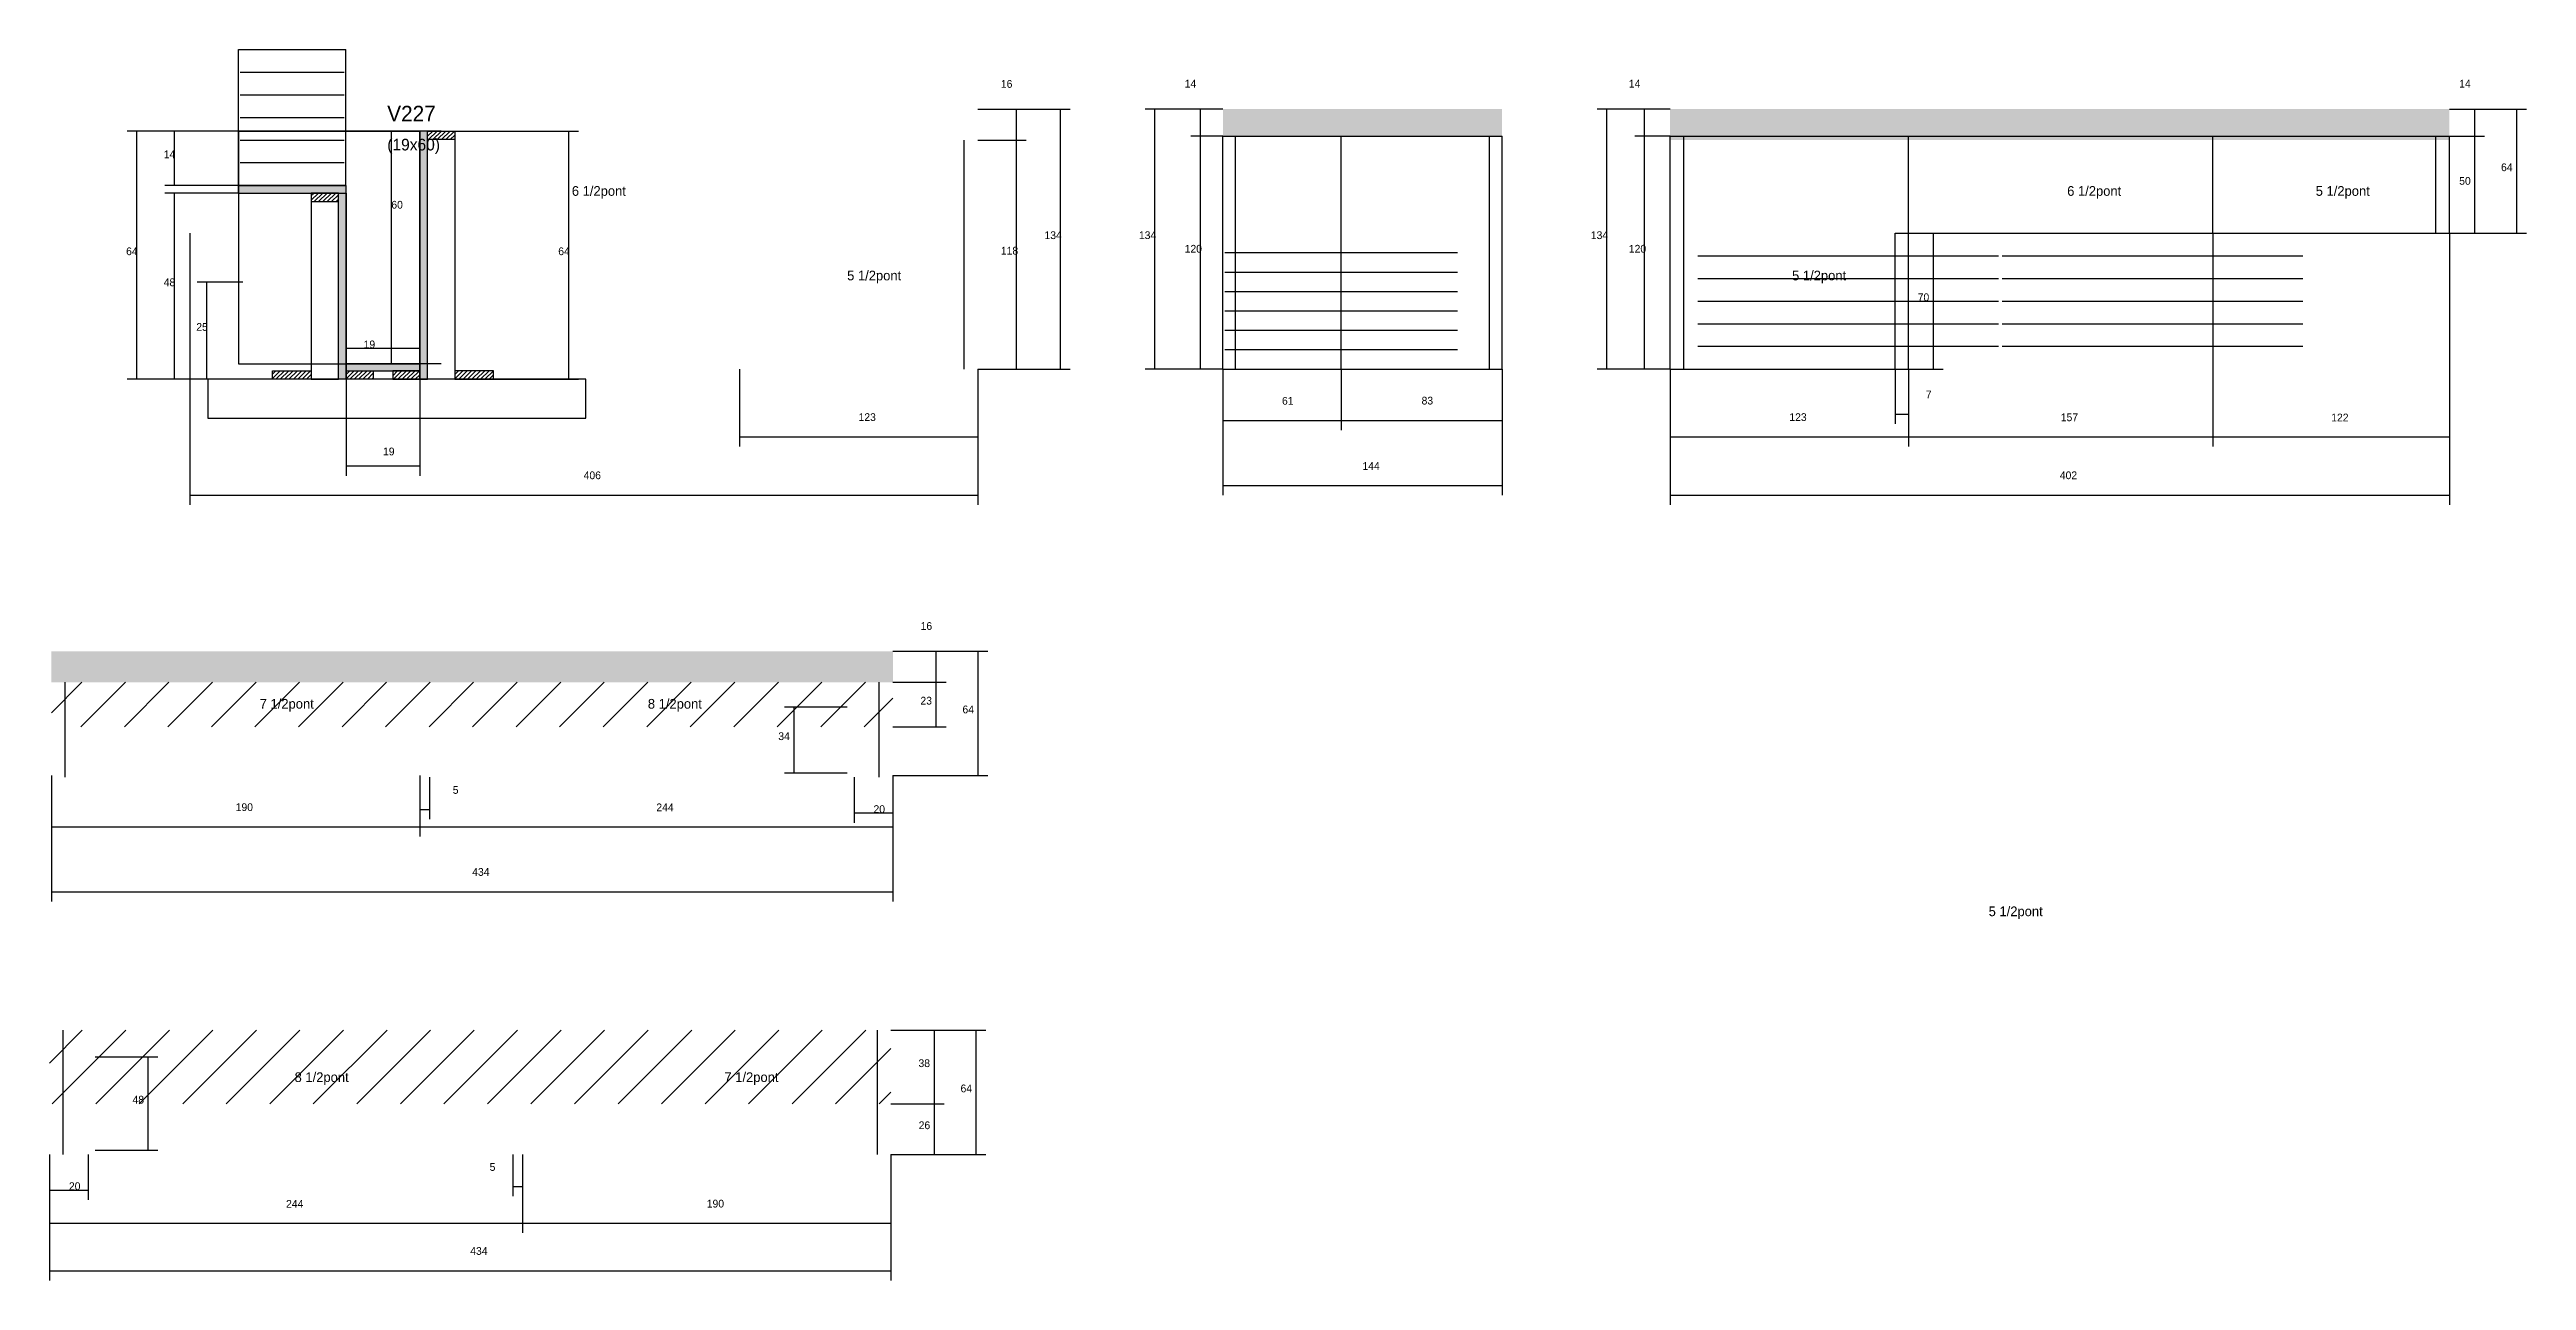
# Model space of a CAD drawing. Header units: metres. Extents: x -2848 to 22762, y -49062 to 1016.
# Drawn here: x 14226 to 15503, y -15993 to -15358 of the extents above; entities that cross this region are included whole.
import ezdxf

# ---------------------------------------------------------------- set-up
doc = ezdxf.new("R2010")
doc.units = ezdxf.units.M
for name, color, linetype in [('CONCRETO', 251, 'Continuous'), ('COTA', 4, 'Continuous'), ('Cota Seção (2x)', 4, 'Continuous'), ('Hachura', 253, 'Continuous'), ('Madeira', 126, 'Continuous'), ('NOMENCLATURA', 7, 'Continuous'), ('Painéis', 200, 'Continuous'), ('REAPROVEITAMENTO', 251, 'Continuous'), ('SARR_2.2x7', 40, 'Continuous'), ('Texto Seção', 7, 'Continuous')]:
    doc.layers.add(name, color=color, linetype=linetype)

msp = doc.modelspace()

# ---------------------------------------------------------------- texts
at = {"layer": 'COTA'}
for s, p in [('14', (15468.7, -15377.6)), ('14', (14284.7, -15414)), ('64', (15490.3, -15420.7)), ('64', (14265.3, -15464)), ('64', (14488.2, -15464)), ('48', (14284.7, -15480)), ('25', (14301.5, -15503)), ('7', (15193.6, -15537.8)), ('61', (14861.5, -15541.1)), ('83', (14933.5, -15541)), ('157', (15263.2, -15549.6)), ('122', (15402.7, -15549.7)), ('19', (14397.8, -15567.2)), ('144', (14903, -15574.7)), ('23', (14675, -15695.7)), ('64', (14696.7, -15700.2)), ('190', (14321.8, -15750.6)), ('244', (14538.8, -15750.7)), ('434', (14443.8, -15784)), ('38', (14674, -15882.6)), ('64', (14695.7, -15895.6)), ('244', (14347.8, -15955.1)), ('190', (14564.8, -15955)), ('434', (14442.8, -15979.4))]:
    msp.add_text(s, height=4, dxfattribs=at).set_placement(p)
at = {"layer": 'Cota Seção (2x)'}
for s, p in [('16', (14716.5, -15377.7)), ('14', (14811.3, -15377.6)), ('14', (15040.4, -15377.6)), ('50', (15468.7, -15427.7)), ('60', (14402.1, -15440)), ('134', (14739, -15455.7)), ('134', (14787.7, -15455.7)), ('120', (14811.3, -15462.7)), ('134', (15020.8, -15455.7)), ('120', (15040.4, -15462.7)), ('118', (14716.5, -15463.7)), ('70', (15189.4, -15487.7)), ('19', (14387.8, -15512)), ('123', (14643.1, -15549.5)), ('123', (15123.2, -15549.5)), ('406', (14501.3, -15579.5)), ('402', (15262.7, -15579.5)), ('16', (14675.1, -15657.2)), ('34', (14601.7, -15714)), ('5', (14433.8, -15741.7)), ('20', (14650.8, -15751.6)), ('48', (14268.6, -15901.4)), ('26', (14674.1, -15914.6)), ('20', (14235.8, -15946)), ('5', (14452.8, -15936.1))]:
    msp.add_text(s, height=4, dxfattribs=at).set_placement(p)
at = {"layer": 'NOMENCLATURA'}
for s, p in [('6 1/2pont', (14495.2, -15433.4)), ('6 1/2pont', (15266.5, -15433.4)), ('5 1/2pont', (15394.7, -15433.4)), ('5 1/2pont', (14637.2, -15477)), ('5 1/2pont', (15124.6, -15477)), ('7 1/2pont', (14334.2, -15697.8)), ('8 1/2pont', (14534.4, -15697.8)), ('5 1/2pont', (15226, -15804.8)), ('8 1/2pont', (14352.2, -15890.3)), ('7 1/2pont', (14573.9, -15890.3))]:
    msp.add_text(s, height=5, dxfattribs=at).set_placement(p)
at = {"layer": 'Texto Seção'}
for s, height, p in [('V227', 8, (14400, -15395)), ('(19x60)', 6, (14400, -15410))]:
    msp.add_text(s, height=height, dxfattribs=at).set_placement(p)

# ---------------------------------------------------------------- hatches: boundary and pattern name
at = {"layer": 'COTA'}
h = msp.add_hatch(dxfattribs=at)
h.set_pattern_fill('AR-CONC', scale=0.03)
h.paths.add_polyline_path([(14975, -15402.7), (14975, -15388.7), (14975, -15388.7), (14831, -15388.7), (14831, -15388.7), (14831, -15402.7), (14831, -15402.7), (14975, -15402.7)])
h = msp.add_hatch(dxfattribs=at)
h.set_pattern_fill('AR-CONC', scale=0.03)
h.paths.add_polyline_path([(15061.7, -15404.7), (15061.7, -15388.7), (15061.7, -15388.7), (15463.7, -15388.7), (15463.7, -15388.7), (15463.7, -15404.7), (15463.7, -15404.7), (15061.7, -15404.7)])
h = msp.add_hatch(dxfattribs=at)
h.set_pattern_fill('AR-CONC', scale=0.03)
h.paths.add_polyline_path([(14226.8, -15668.2), (14226.8, -15684.2), (14226.8, -15684.2), (14660.8, -15684.2), (14660.8, -15684.2), (14660.8, -15668.2), (14660.8, -15668.2), (14226.8, -15668.2)])
at = {"layer": 'Hachura'}
h = msp.add_hatch(color=8, dxfattribs=at)
h.dxf.hatch_style = 1
h.paths.add_polyline_path([(14420.8, -15400), (14416.8, -15400), (14416.8, -15400), (14416.8, -15528), (14416.8, -15528), (14420.8, -15528), (14420.8, -15528), (14420.8, -15400)])
h = msp.add_hatch(dxfattribs=at)
h.set_pattern_fill('ANSI31', scale=0.5)
h.paths.add_polyline_path([(14420.8, -15404.4), (14420.8, -15400), (14420.8, -15400), (14434.8, -15400), (14434.8, -15400), (14434.8, -15404.4), (14434.8, -15404.4), (14420.8, -15404.4)])
h = msp.add_hatch(color=8, dxfattribs=at)
h.dxf.hatch_style = 1
h.paths.add_polyline_path([(14378.8, -15432), (14378.8, -15428), (14378.8, -15428), (14323.2, -15428), (14323.2, -15428), (14323.2, -15432), (14323.2, -15432), (14378.8, -15432)])
h = msp.add_hatch(dxfattribs=at)
h.set_pattern_fill('ANSI31', scale=0.5)
h.paths.add_polyline_path([(14374.8, -15436.4), (14374.8, -15432), (14374.8, -15432), (14360.8, -15432), (14360.8, -15432), (14360.8, -15436.4), (14360.8, -15436.4), (14374.8, -15436.4)])
h = msp.add_hatch(color=8, dxfattribs=at)
h.dxf.hatch_style = 1
h.paths.add_polyline_path([(14374.8, -15428), (14378.8, -15428), (14378.8, -15428), (14378.8, -15528), (14378.8, -15528), (14374.8, -15528), (14374.8, -15528), (14374.8, -15428)])
h = msp.add_hatch(color=8, dxfattribs=at)
h.dxf.hatch_style = 1
h.paths.add_polyline_path([(14416.8, -15523.6), (14416.8, -15520), (14416.8, -15520), (14378.8, -15520), (14378.8, -15520), (14378.8, -15523.6), (14378.8, -15523.6), (14416.8, -15523.6)])
h = msp.add_hatch(dxfattribs=at)
h.set_pattern_fill('ANSI31', scale=0.5)
h.paths.add_polyline_path([(14340.8, -15528), (14340.8, -15523.6), (14340.8, -15523.6), (14360.8, -15523.6), (14360.8, -15523.6), (14360.8, -15528), (14360.8, -15528), (14340.8, -15528)])
h = msp.add_hatch(dxfattribs=at)
h.set_pattern_fill('ANSI31', scale=0.5)
h.paths.add_polyline_path([(14378.8, -15528), (14378.8, -15523.6), (14378.8, -15523.6), (14392.8, -15523.6), (14392.8, -15523.6), (14392.8, -15528), (14392.8, -15528), (14378.8, -15528)])
h = msp.add_hatch(dxfattribs=at)
h.set_pattern_fill('ANSI31', scale=0.5)
h.paths.add_polyline_path([(14416.8, -15528), (14416.8, -15523.6), (14416.8, -15523.6), (14402.8, -15523.6), (14402.8, -15523.6), (14402.8, -15528), (14402.8, -15528), (14416.8, -15528)])
h = msp.add_hatch(dxfattribs=at)
h.set_pattern_fill('ANSI31', scale=0.5)
h.paths.add_polyline_path([(14454.8, -15528), (14454.8, -15523.6), (14454.8, -15523.6), (14434.8, -15523.6), (14434.8, -15523.6), (14434.8, -15528), (14434.8, -15528), (14454.8, -15528)])
at = {"layer": 'REAPROVEITAMENTO'}
h = msp.add_hatch(dxfattribs=at)
h.set_pattern_fill('ANSI31', scale=5)
h.paths.add_polyline_path([(14226.8, -15684.2), (14226.8, -15707.2), (14226.8, -15707.2), (14660.8, -15707.2), (14660.8, -15707.2), (14660.8, -15684.2), (14660.8, -15684.2), (14226.8, -15684.2)])
h = msp.add_hatch(dxfattribs=at)
h.set_pattern_fill('ANSI31', scale=5)
h.paths.add_polyline_path([(14659.8, -15901.6), (14659.8, -15863.6), (14659.8, -15863.6), (14225.8, -15863.6), (14225.8, -15863.6), (14225.8, -15901.6), (14225.8, -15901.6), (14659.8, -15901.6)])

# ---------------------------------------------------------------- linework, layer by layer
at = {"layer": 'CONCRETO'}
for points in [[(14323.2, -15428), (14323.2, -15400), (14416.8, -15400), (14416.8, -15428), (14416.8, -15428), (14416.8, -15520), (14378.8, -15520), (14378.8, -15428)], [(14323.2, -15520), (14416.8, -15520), (14416.8, -15400), (14323.2, -15400)]]:
    msp.add_lwpolyline(points, close=True, dxfattribs=at)
at = {"layer": 'COTA'}
for p, q in [((15463.7, -15388.7), (15481.8, -15388.7)), ((15463.7, -15388.7), (15503.4, -15388.7)), ((15476.8, -15402.7), (15476.8, -15388.7)), ((15498.4, -15452.7), (15498.4, -15388.7)), ((14323.2, -15400), (14265.8, -15400)), ((14270.8, -15528), (14270.8, -15400)), ((14323.2, -15400), (14285.2, -15400)), ((14290.2, -15428), (14290.2, -15400)), ((14434.8, -15400), (14498.7, -15400)), ((14493.7, -15528), (14493.7, -15400)), ((15463.7, -15402.7), (15481.8, -15402.7)), ((14323.2, -15428), (14285.2, -15428)), ((14323.2, -15432), (14285.2, -15432)), ((14290.2, -15528), (14290.2, -15432)), ((15341.7, -15452.7), (15341.7, -15562.7)), ((15341.7, -15452.7), (15341.7, -15562.7)), ((15463.7, -15452.7), (15463.7, -15562.7)), ((15463.7, -15452.7), (15503.4, -15452.7)), ((14325.5, -15478), (14302, -15478)), ((14307, -15528), (14307, -15478)), ((14831, -15522.7), (14831, -15554.2)), ((14831, -15522.7), (14831, -15587.7)), ((14892, -15522.7), (14892, -15554.2)), ((14892, -15522.7), (14892, -15554.2)), ((14975, -15522.7), (14975, -15554.2)), ((14975, -15522.7), (14975, -15587.7)), ((15177.7, -15522.7), (15177.7, -15550.9)), ((15184.7, -15522.7), (15184.7, -15562.7)), ((15184.7, -15522.7), (15184.7, -15550.9)), ((14345.2, -15528), (14265.8, -15528)), ((14345.2, -15528), (14285.2, -15528)), ((14325.5, -15528), (14302, -15528)), ((14378.8, -15528), (14378.8, -15577.7)), ((14416.8, -15528), (14416.8, -15577.7)), ((14450.4, -15528), (14498.7, -15528)), ((15177.7, -15545.9), (15184.7, -15545.9)), ((14831, -15549.2), (14892, -15549.2)), ((14892, -15549.2), (14975, -15549.2)), ((15184.7, -15557.7), (15341.7, -15557.7)), ((15341.7, -15557.7), (15463.7, -15557.7)), ((14378.8, -15572.7), (14416.8, -15572.7)), ((14831, -15582.7), (14975, -15582.7)), ((14660.8, -15668.2), (14709.8, -15668.2)), ((14704.8, -15732.2), (14704.8, -15668.2)), ((14660.8, -15684.2), (14688.2, -15684.2)), ((14683.2, -15707.2), (14683.2, -15684.2)), ((14660.8, -15707.2), (14688.2, -15707.2)), ((14226.8, -15732.2), (14226.8, -15763.7)), ((14226.8, -15732.2), (14226.8, -15797.3)), ((14416.8, -15732.2), (14416.8, -15763.7)), ((14416.8, -15732.2), (14416.8, -15763.7)), ((14660.8, -15732.2), (14660.8, -15763.7)), ((14660.8, -15732.2), (14660.8, -15797.3)), ((14660.8, -15732.2), (14709.8, -15732.2)), ((14226.8, -15758.7), (14416.8, -15758.7)), ((14416.8, -15758.7), (14660.8, -15758.7)), ((14226.8, -15792.3), (14660.8, -15792.3)), ((14659.8, -15863.6), (14687.2, -15863.6)), ((14659.8, -15863.6), (14708.8, -15863.6)), ((14682.2, -15901.6), (14682.2, -15863.6)), ((14703.8, -15927.6), (14703.8, -15863.6)), ((14659.8, -15901.6), (14687.2, -15901.6)), ((14225.8, -15927.6), (14225.8, -15968.1)), ((14225.8, -15927.6), (14225.8, -15992.6)), ((14469.8, -15927.6), (14469.8, -15968.1)), ((14469.8, -15927.6), (14469.8, -15968.1)), ((14659.8, -15927.6), (14659.8, -15968.1)), ((14659.8, -15927.6), (14659.8, -15992.6)), ((14659.8, -15927.6), (14708.8, -15927.6)), ((14225.8, -15963.1), (14469.8, -15963.1)), ((14469.8, -15963.1), (14659.8, -15963.1)), ((14225.8, -15987.6), (14659.8, -15987.6))]:
    msp.add_line(p, q, dxfattribs=at)
at = {"layer": 'Cota Seção (2x)'}
for p, q in [((14704.6, -15388.7), (14729.6, -15388.7)), ((14704.6, -15388.7), (14752.2, -15388.7)), ((14724.6, -15404.7), (14724.6, -15388.7)), ((14747.2, -15522.7), (14747.2, -15388.7)), ((14831, -15388.7), (14790.9, -15388.7)), ((14795.9, -15522.7), (14795.9, -15388.7)), ((14831, -15388.7), (14814.4, -15388.7)), ((14819.4, -15402.7), (14819.4, -15388.7)), ((15061.7, -15388.7), (15024, -15388.7)), ((15029, -15522.7), (15029, -15388.7)), ((15061.7, -15388.7), (15043.5, -15388.7)), ((15048.5, -15402.7), (15048.5, -15388.7)), ((14427.8, -15400), (14397.1, -15400)), ((14402.1, -15520), (14402.1, -15400)), ((14704.6, -15404.7), (14729.6, -15404.7)), ((14704.6, -15404.7), (14729.6, -15404.7)), ((14724.6, -15522.7), (14724.6, -15404.7)), ((14831, -15402.7), (14814.4, -15402.7)), ((14831, -15402.7), (14814.4, -15402.7)), ((14819.4, -15522.7), (14819.4, -15402.7)), ((15061.7, -15402.7), (15043.5, -15402.7)), ((15061.7, -15402.7), (15043.5, -15402.7)), ((15048.5, -15522.7), (15048.5, -15402.7)), ((15463.7, -15402.7), (15481.8, -15402.7)), ((15476.8, -15452.7), (15476.8, -15402.7)), ((14298.1, -15452.7), (14298.1, -15592.7)), ((15184.7, -15452.7), (15202.5, -15452.7)), ((15197.5, -15522.7), (15197.5, -15452.7)), ((15463.7, -15452.7), (15481.8, -15452.7)), ((15463.7, -15452.7), (15463.7, -15592.7)), ((14378.8, -15528), (14378.8, -15507)), ((14416.8, -15528), (14416.8, -15507)), ((14378.8, -15512), (14416.8, -15512)), ((14427.8, -15520), (14397.1, -15520)), ((14581.6, -15522.7), (14581.6, -15562.7)), ((14704.6, -15522.7), (14704.6, -15562.7)), ((14704.6, -15522.7), (14704.6, -15592.7)), ((14704.6, -15522.7), (14729.6, -15522.7)), ((14704.6, -15522.7), (14752.2, -15522.7)), ((14831, -15522.7), (14790.9, -15522.7)), ((14831, -15522.7), (14814.4, -15522.7)), ((15061.7, -15522.7), (15024, -15522.7)), ((15061.7, -15522.7), (15043.5, -15522.7)), ((15061.7, -15522.7), (15061.7, -15562.7)), ((15061.7, -15522.7), (15061.7, -15592.7)), ((15184.7, -15522.7), (15202.5, -15522.7)), ((15184.7, -15522.7), (15184.7, -15562.7)), ((14581.6, -15557.7), (14704.6, -15557.7)), ((15061.7, -15557.7), (15184.7, -15557.7)), ((14298.1, -15587.7), (14704.6, -15587.7)), ((15061.7, -15587.7), (15463.7, -15587.7)), ((14660.8, -15668.2), (14688.2, -15668.2)), ((14683.2, -15684.2), (14683.2, -15668.2)), ((14660.8, -15684.2), (14688.2, -15684.2)), ((14637.3, -15697), (14604.9, -15697)), ((14609.9, -15731), (14609.9, -15697)), ((14416.8, -15733.2), (14416.8, -15754.8)), ((14421.8, -15733.2), (14421.8, -15754.8)), ((14637.3, -15731), (14604.9, -15731)), ((14640.8, -15733.2), (14640.8, -15756.6)), ((14660.8, -15733.2), (14660.8, -15756.6)), ((14416.8, -15749.8), (14421.8, -15749.8)), ((14640.8, -15751.6), (14660.8, -15751.6)), ((14249.3, -15877.4), (14281.7, -15877.4)), ((14276.7, -15925.4), (14276.7, -15877.4)), ((14659.8, -15901.6), (14687.2, -15901.6)), ((14682.2, -15927.6), (14682.2, -15901.6)), ((14225.8, -15927.6), (14225.8, -15951)), ((14245.8, -15927.6), (14245.8, -15951)), ((14249.3, -15925.4), (14281.7, -15925.4)), ((14464.8, -15927.6), (14464.8, -15949.2)), ((14469.8, -15927.6), (14469.8, -15949.2)), ((14659.8, -15927.6), (14687.2, -15927.6)), ((14464.8, -15944.2), (14469.8, -15944.2)), ((14225.8, -15946), (14245.8, -15946))]:
    msp.add_line(p, q, dxfattribs=at)
at = {"layer": 'Madeira'}
for points in [[(14420.8, -15404.4), (14420.8, -15400), (14434.8, -15400), (14434.8, -15404.4)], [(14420.8, -15400), (14434.8, -15400), (14434.8, -15528), (14420.8, -15528)], [(14374.8, -15436.4), (14374.8, -15432), (14360.8, -15432), (14360.8, -15436.4)], [(14374.8, -15432), (14360.8, -15432), (14360.8, -15528), (14374.8, -15528)], [(14307.4, -15548), (14502.5, -15548), (14502.5, -15528), (14307.4, -15528)], [(14340.8, -15528), (14340.8, -15523.6), (14360.8, -15523.6), (14360.8, -15528)], [(14378.8, -15528), (14378.8, -15523.6), (14392.8, -15523.6), (14392.8, -15528)], [(14416.8, -15528), (14416.8, -15523.6), (14402.8, -15523.6), (14402.8, -15528)], [(14454.8, -15528), (14454.8, -15523.6), (14434.8, -15523.6), (14434.8, -15528)]]:
    msp.add_lwpolyline(points, close=True, dxfattribs=at)
at = {"layer": 'Painéis'}
for p, q in [((14323.2, -15358), (14378.7, -15358)), ((14323.2, -15428), (14323.2, -15358)), ((14378.7, -15428), (14378.7, -15358)), ((14831, -15402.7), (14975, -15402.7)), ((14831, -15522.7), (14831, -15402.7)), ((14892, -15522.7), (14892, -15402.7)), ((14975, -15522.7), (14975, -15402.7)), ((15061.7, -15402.7), (15184.7, -15402.7)), ((15061.7, -15522.7), (15061.7, -15402.7)), ((15184.7, -15402.7), (15463.7, -15402.7)), ((15184.7, -15452.7), (15184.7, -15402.7)), ((15341.7, -15452.7), (15341.7, -15402.7)), ((15463.7, -15452.7), (15463.7, -15402.7)), ((14323.2, -15428), (14378.8, -15428)), ((14323.2, -15432), (14323.2, -15428)), ((14323.2, -15428), (14378.7, -15428)), ((14378.8, -15432), (14378.8, -15428)), ((14378.8, -15528), (14378.8, -15432)), ((15184.7, -15452.7), (15463.7, -15452.7)), ((15184.7, -15522.7), (15184.7, -15452.7)), ((14831, -15522.7), (14975, -15522.7)), ((15061.7, -15522.7), (15184.7, -15522.7))]:
    msp.add_line(p, q, dxfattribs=at)
for points in [[(14420.8, -15400), (14416.8, -15400), (14416.8, -15528), (14420.8, -15528)], [(14378.8, -15432), (14378.8, -15428), (14323.2, -15428), (14323.2, -15432)], [(14374.8, -15432), (14378.8, -15432), (14378.8, -15528), (14374.8, -15528)], [(14416.8, -15523.6), (14416.8, -15520), (14378.8, -15520), (14378.8, -15523.6)]]:
    msp.add_lwpolyline(points, close=True, dxfattribs=at)
at = {"layer": 'SARR_2.2x7'}
for p, q in [((14324.2, -15369.7), (14377.7, -15369.7)), ((14324.2, -15381.3), (14377.7, -15381.3)), ((14324.2, -15393), (14377.7, -15393)), ((14324.2, -15404.7), (14377.7, -15404.7)), ((14697.6, -15522.7), (14697.6, -15404.7)), ((14837.6, -15522.7), (14837.6, -15402.7)), ((14968.5, -15522.7), (14968.5, -15402.7)), ((15068.7, -15522.7), (15068.7, -15402.7)), ((15456.7, -15452.7), (15456.7, -15402.7)), ((14324.2, -15416.3), (14377.7, -15416.3)), ((15177.7, -15452.7), (15184.7, -15452.7)), ((15177.7, -15522.7), (15177.7, -15452.7)), ((14832, -15462.7), (14952, -15462.7)), ((15076, -15464.4), (15231, -15464.4)), ((15233, -15464.4), (15388, -15464.4)), ((14832, -15472.7), (14952, -15472.7)), ((14832, -15482.7), (14952, -15482.7)), ((15076, -15476), (15231, -15476)), ((15233, -15476), (15388, -15476)), ((14832, -15492.7), (14952, -15492.7)), ((15076, -15487.7), (15231, -15487.7)), ((15233, -15487.7), (15388, -15487.7)), ((14832, -15502.7), (14952, -15502.7)), ((15076, -15499.4), (15231, -15499.4)), ((15233, -15499.4), (15388, -15499.4)), ((14832, -15512.7), (14952, -15512.7)), ((15076, -15511), (15231, -15511)), ((15233, -15511), (15388, -15511)), ((14233.8, -15707.2), (14233.8, -15684.2)), ((14653.8, -15707.2), (14653.8, -15684.2)), ((14233.8, -15733.2), (14233.8, -15707.2)), ((14653.8, -15733.2), (14653.8, -15707.2)), ((14232.8, -15901.6), (14232.8, -15863.6)), ((14652.8, -15901.6), (14652.8, -15863.6)), ((14232.8, -15927.6), (14232.8, -15901.6)), ((14652.8, -15927.6), (14652.8, -15901.6))]:
    msp.add_line(p, q, dxfattribs=at)

msp.set_redraw_order([(e.dxf.handle, doc.entitydb.next_handle()) for e in msp.query("TEXT MTEXT ATTDEF DIMENSION ARC_DIMENSION")])  # texts and dimensions are drawn at this point

doc.saveas('drawing.dxf')
